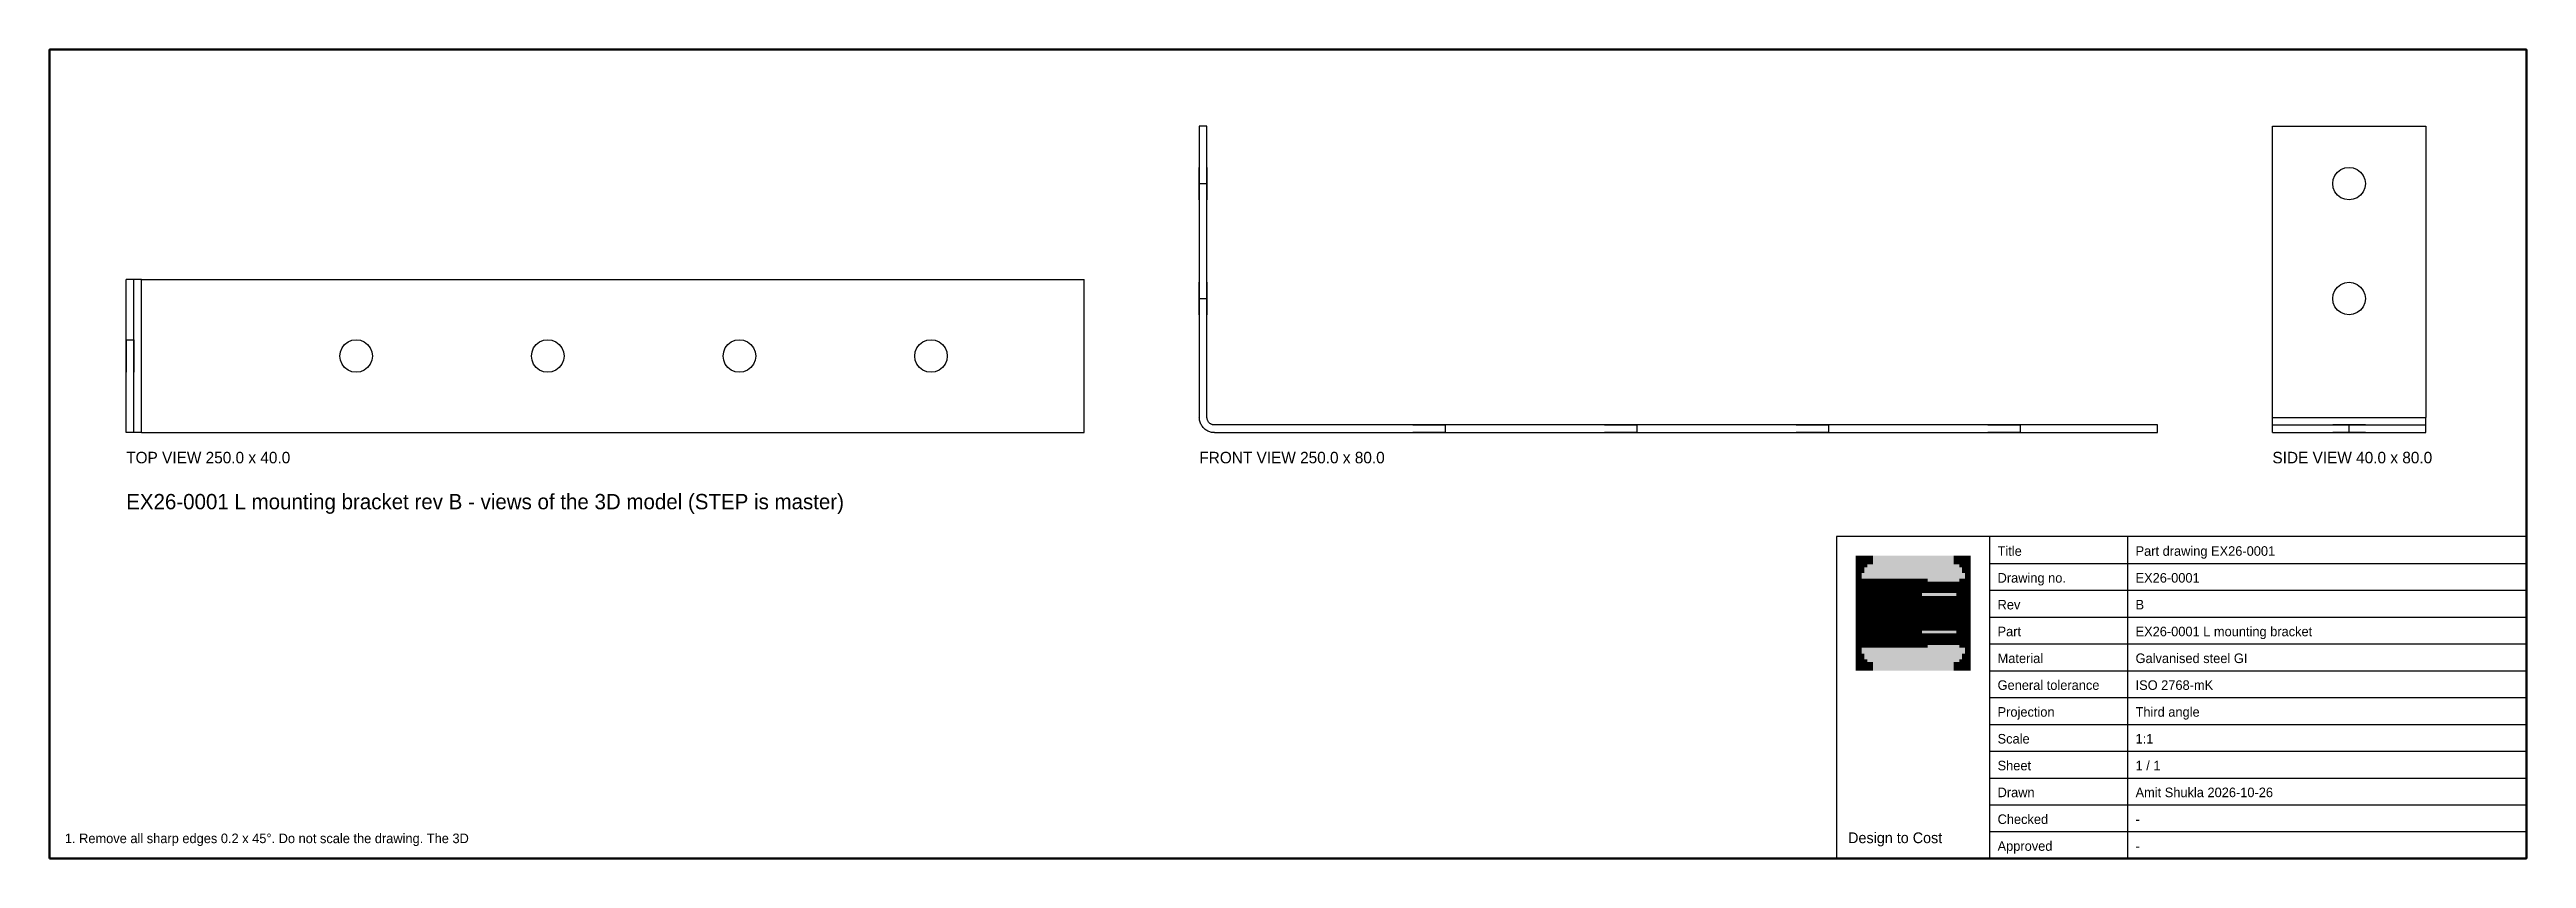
# Model space of a CAD drawing. Header units: metres. Extents: x -10 to 636, y -10 to 201.
import ezdxf

# ---------------------------------------------------------------- set-up
doc = ezdxf.new("R2010")
doc.units = ezdxf.units.M
for name, color, linetype in [('FRAME', 7, 'Continuous'), ('LOGO', 7, 'Continuous'), ('TEXT', 5, 'Continuous'), ('TITLE', 7, 'Continuous'), ('VIEWS', 7, 'Continuous')]:
    doc.layers.add(name, color=color, linetype=linetype)

msp = doc.modelspace()

# ---------------------------------------------------------------- texts
at = {"layer": 'TEXT'}
for s, height, p in [('TOP VIEW 250.0 x 40.0', 3, (10, 93.14)), ('FRONT VIEW 250.0 x 80.0', 3, (290, 93.14)), ('SIDE VIEW 40.0 x 80.0', 3, (570, 93.14)), ('EX26-0001 L mounting bracket rev B - views of the 3D model (STEP is master)', 4, (10, 81.14))]:
    msp.add_text(s, height=height, dxfattribs=at).set_placement(p)
at = {"layer": 'TITLE'}
for s, height, p in [('Title', 2.5, (498.29, 69)), ('Part drawing EX26-0001', 2.5, (534.29, 69)), ('Drawing no.', 2.5, (498.29, 62)), ('EX26-0001', 2.5, (534.29, 62)), ('Rev', 2.5, (498.29, 55)), ('B', 2.5, (534.29, 55)), ('Part', 2.5, (498.29, 48)), ('EX26-0001 L mounting bracket', 2.5, (534.29, 48)), ('Material', 2.5, (498.29, 41)), ('Galvanised steel GI', 2.5, (534.29, 41)), ('General tolerance', 2.5, (498.29, 34)), ('ISO 2768-mK', 2.5, (534.29, 34)), ('Projection', 2.5, (498.29, 27)), ('Third angle', 2.5, (534.29, 27)), ('Scale', 2.5, (498.29, 20)), ('1:1', 2.5, (534.29, 20)), ('Sheet', 2.5, (498.29, 13)), ('1 / 1', 2.5, (534.29, 13)), ('Drawn', 2.5, (498.29, 6)), ('Amit Shukla 2026-10-26', 2.5, (534.29, 6)), ('Checked', 2.5, (498.29, -1)), ('-', 2.5, (534.29, -1)), ('1. Remove all sharp edges 0.2 x 45°. Do not scale the drawing. The 3D ', 2.5, (-6, -6)), ('Design to Cost', 2.8, (459.29, -6)), ('Approved', 2.5, (498.29, -8)), ('-', 2.5, (534.29, -8))]:
    msp.add_text(s, height=height, dxfattribs=at).set_placement(p)

# ---------------------------------------------------------------- hatches: boundary and pattern name
at = {"layer": 'LOGO', "true_color": 0xfbfbfa}
for points in [[(461.29, 68.25), (465.04, 68.25), (465.04, 69), (461.29, 69)], [(461.29, 67.5), (463.54, 67.5), (463.54, 68.25), (461.29, 68.25)], [(461.29, 66.75), (462.79, 66.75), (462.79, 67.5), (461.29, 67.5)], [(461.29, 66), (462.04, 66), (462.04, 66.75), (461.29, 66.75)], [(461.29, 65.25), (462.04, 65.25), (462.04, 66), (461.29, 66)], [(487.54, 68.25), (491.29, 68.25), (491.29, 69), (487.54, 69)], [(489.04, 67.5), (491.29, 67.5), (491.29, 68.25), (489.04, 68.25)], [(489.79, 66.75), (491.29, 66.75), (491.29, 67.5), (489.79, 67.5)], [(490.54, 66), (491.29, 66), (491.29, 66.75), (490.54, 66.75)], [(490.54, 65.25), (491.29, 65.25), (491.29, 66), (490.54, 66)], [(465.79, 60.75), (473.29, 60.75), (473.29, 61.5), (465.79, 61.5)], [(465.79, 60), (473.29, 60), (473.29, 60.75), (465.79, 60.75)], [(465.79, 59.25), (473.29, 59.25), (473.29, 60), (465.79, 60)], [(465.79, 58.5), (468.79, 58.5), (468.79, 59.25), (465.79, 59.25)], [(465.79, 57.75), (468.79, 57.75), (468.79, 58.5), (465.79, 58.5)], [(473.29, 58.5), (476.29, 58.5), (476.29, 59.25), (473.29, 59.25)], [(473.29, 57.75), (476.29, 57.75), (476.29, 58.5), (473.29, 58.5)], [(465.79, 57), (468.79, 57), (468.79, 57.75), (465.79, 57.75)], [(465.79, 56.25), (468.79, 56.25), (468.79, 57), (465.79, 57)], [(465.79, 55.5), (468.79, 55.5), (468.79, 56.25), (465.79, 56.25)], [(465.79, 54.75), (468.79, 54.75), (468.79, 55.5), (465.79, 55.5)], [(465.79, 54), (468.79, 54), (468.79, 54.75), (465.79, 54.75)], [(465.79, 53.25), (468.79, 53.25), (468.79, 54), (465.79, 54)], [(465.79, 52.5), (468.79, 52.5), (468.79, 53.25), (465.79, 53.25)], [(465.79, 51.75), (468.79, 51.75), (468.79, 52.5), (465.79, 52.5)], [(465.79, 51), (468.79, 51), (468.79, 51.75), (465.79, 51.75)], [(473.29, 57), (476.29, 57), (476.29, 57.75), (473.29, 57.75)], [(473.29, 56.25), (476.29, 56.25), (476.29, 57), (473.29, 57)], [(473.29, 55.5), (476.29, 55.5), (476.29, 56.25), (473.29, 56.25)], [(473.29, 54.75), (476.29, 54.75), (476.29, 55.5), (473.29, 55.5)], [(473.29, 54), (476.29, 54), (476.29, 54.75), (473.29, 54.75)], [(473.29, 53.25), (476.29, 53.25), (476.29, 54), (473.29, 54)], [(473.29, 52.5), (476.29, 52.5), (476.29, 53.25), (473.29, 53.25)], [(473.29, 51.75), (476.29, 51.75), (476.29, 52.5), (473.29, 52.5)], [(473.29, 51), (476.29, 51), (476.29, 51.75), (473.29, 51.75)], [(465.79, 50.25), (468.79, 50.25), (468.79, 51), (465.79, 51)], [(465.79, 49.5), (468.79, 49.5), (468.79, 50.25), (465.79, 50.25)], [(465.79, 48.75), (468.79, 48.75), (468.79, 49.5), (465.79, 49.5)], [(465.79, 48), (473.29, 48), (473.29, 48.75), (465.79, 48.75)], [(465.79, 47.25), (473.29, 47.25), (473.29, 48), (465.79, 48)], [(465.79, 46.5), (473.29, 46.5), (473.29, 47.25), (465.79, 47.25)], [(473.29, 50.25), (476.29, 50.25), (476.29, 51), (473.29, 51)], [(473.29, 49.5), (476.29, 49.5), (476.29, 50.25), (473.29, 50.25)], [(473.29, 48.75), (476.29, 48.75), (476.29, 49.5), (473.29, 49.5)], [(461.29, 42), (462.04, 42), (462.04, 42.75), (461.29, 42.75)], [(461.29, 41.25), (462.04, 41.25), (462.04, 42), (461.29, 42)], [(461.29, 40.5), (462.79, 40.5), (462.79, 41.25), (461.29, 41.25)], [(461.29, 39.75), (463.54, 39.75), (463.54, 40.5), (461.29, 40.5)], [(461.29, 39), (465.04, 39), (465.04, 39.75), (461.29, 39.75)], [(487.54, 39), (491.29, 39), (491.29, 39.75), (487.54, 39.75)], [(489.04, 39.75), (491.29, 39.75), (491.29, 40.5), (489.04, 40.5)], [(489.79, 40.5), (491.29, 40.5), (491.29, 41.25), (489.79, 41.25)], [(490.54, 42), (491.29, 42), (491.29, 42.75), (490.54, 42.75)], [(490.54, 41.25), (491.29, 41.25), (491.29, 42), (490.54, 42)]]:
    msp.add_hatch(color=7, dxfattribs=at).paths.add_polyline_path(points)
at = {"layer": 'LOGO', "true_color": 0xcfa885}
for points in [[(461.29, 64.5), (462.04, 64.5), (462.04, 65.25), (461.29, 65.25)], [(462.04, 66), (462.79, 66), (462.79, 66.75), (462.04, 66.75)], [(462.79, 66.75), (463.54, 66.75), (463.54, 67.5), (462.79, 67.5)], [(463.54, 67.5), (464.29, 67.5), (464.29, 68.25), (463.54, 68.25)], [(465.04, 68.25), (465.79, 68.25), (465.79, 69), (465.04, 69)], [(486.79, 68.25), (487.54, 68.25), (487.54, 69), (486.79, 69)], [(488.29, 67.5), (489.04, 67.5), (489.04, 68.25), (488.29, 68.25)], [(489.04, 66.75), (489.79, 66.75), (489.79, 67.5), (489.04, 67.5)], [(489.79, 66), (490.54, 66), (490.54, 66.75), (489.79, 66.75)], [(490.54, 64.5), (491.29, 64.5), (491.29, 65.25), (490.54, 65.25)], [(465.79, 61.5), (473.29, 61.5), (473.29, 62.25), (465.79, 62.25)], [(468.79, 58.5), (469.54, 58.5), (469.54, 59.25), (468.79, 59.25)], [(472.54, 58.5), (473.29, 58.5), (473.29, 59.25), (472.54, 59.25)], [(478.54, 57.75), (480.79, 57.75), (480.79, 58.5), (478.54, 58.5)], [(480.79, 60.75), (487.54, 60.75), (487.54, 61.5), (480.79, 61.5)], [(480.79, 60), (481.54, 60), (481.54, 60.75), (480.79, 60.75)], [(480.79, 59.25), (487.54, 59.25), (487.54, 60), (480.79, 60)], [(486.79, 60), (487.54, 60), (487.54, 60.75), (486.79, 60.75)], [(478.54, 57), (479.29, 57), (479.29, 57.75), (478.54, 57.75)], [(478.54, 56.25), (479.29, 56.25), (479.29, 57), (478.54, 57)], [(478.54, 55.5), (479.29, 55.5), (479.29, 56.25), (478.54, 56.25)], [(478.54, 54.75), (479.29, 54.75), (479.29, 55.5), (478.54, 55.5)], [(478.54, 54), (479.29, 54), (479.29, 54.75), (478.54, 54.75)], [(478.54, 53.25), (479.29, 53.25), (479.29, 54), (478.54, 54)], [(478.54, 52.5), (479.29, 52.5), (479.29, 53.25), (478.54, 53.25)], [(478.54, 51.75), (479.29, 51.75), (479.29, 52.5), (478.54, 52.5)], [(478.54, 51), (479.29, 51), (479.29, 51.75), (478.54, 51.75)], [(480.04, 57), (480.79, 57), (480.79, 57.75), (480.04, 57.75)], [(480.04, 56.25), (480.79, 56.25), (480.79, 57), (480.04, 57)], [(480.04, 55.5), (480.79, 55.5), (480.79, 56.25), (480.04, 56.25)], [(480.04, 54.75), (480.79, 54.75), (480.79, 55.5), (480.04, 55.5)], [(480.04, 54), (480.79, 54), (480.79, 54.75), (480.04, 54.75)], [(480.04, 53.25), (480.79, 53.25), (480.79, 54), (480.04, 54)], [(480.04, 52.5), (480.79, 52.5), (480.79, 53.25), (480.04, 53.25)], [(480.04, 51.75), (480.79, 51.75), (480.79, 52.5), (480.04, 52.5)], [(480.04, 51), (480.79, 51), (480.79, 51.75), (480.04, 51.75)], [(465.79, 45.75), (473.29, 45.75), (473.29, 46.5), (465.79, 46.5)], [(468.79, 48.75), (469.54, 48.75), (469.54, 49.5), (468.79, 49.5)], [(472.54, 48.75), (473.29, 48.75), (473.29, 49.5), (472.54, 49.5)], [(478.54, 50.25), (479.29, 50.25), (479.29, 51), (478.54, 51)], [(478.54, 49.5), (480.79, 49.5), (480.79, 50.25), (478.54, 50.25)], [(480.04, 50.25), (480.79, 50.25), (480.79, 51), (480.04, 51)], [(480.79, 48), (487.54, 48), (487.54, 48.75), (480.79, 48.75)], [(480.79, 47.25), (481.54, 47.25), (481.54, 48), (480.79, 48)], [(480.79, 46.5), (487.54, 46.5), (487.54, 47.25), (480.79, 47.25)], [(486.79, 47.25), (487.54, 47.25), (487.54, 48), (486.79, 48)], [(461.29, 42.75), (462.04, 42.75), (462.04, 43.5), (461.29, 43.5)], [(462.04, 41.25), (462.79, 41.25), (462.79, 42), (462.04, 42)], [(462.79, 40.5), (463.54, 40.5), (463.54, 41.25), (462.79, 41.25)], [(463.54, 39.75), (464.29, 39.75), (464.29, 40.5), (463.54, 40.5)], [(465.04, 39), (465.79, 39), (465.79, 39.75), (465.04, 39.75)], [(486.79, 39), (487.54, 39), (487.54, 39.75), (486.79, 39.75)], [(488.29, 39.75), (489.04, 39.75), (489.04, 40.5), (488.29, 40.5)], [(489.04, 40.5), (489.79, 40.5), (489.79, 41.25), (489.04, 41.25)], [(489.79, 41.25), (490.54, 41.25), (490.54, 42), (489.79, 42)], [(490.54, 42.75), (491.29, 42.75), (491.29, 43.5), (490.54, 43.5)]]:
    msp.add_hatch(color=7, dxfattribs=at).paths.add_polyline_path(points)
at = {"layer": 'LOGO', "true_color": 0x7b5f47}
for points in [[(462.04, 65.25), (462.79, 65.25), (462.79, 66), (462.04, 66)], [(464.29, 67.5), (465.04, 67.5), (465.04, 68.25), (464.29, 68.25)], [(465.79, 68.25), (486.79, 68.25), (486.79, 69), (465.79, 69)], [(487.54, 67.5), (488.29, 67.5), (488.29, 68.25), (487.54, 68.25)], [(489.79, 65.25), (490.54, 65.25), (490.54, 66), (489.79, 66)], [(461.29, 63.75), (462.04, 63.75), (462.04, 64.5), (461.29, 64.5)], [(461.29, 63), (462.04, 63), (462.04, 63.75), (461.29, 63.75)], [(461.29, 62.25), (462.04, 62.25), (462.04, 63), (461.29, 63)], [(461.29, 61.5), (462.04, 61.5), (462.04, 62.25), (461.29, 62.25)], [(461.29, 60.75), (462.04, 60.75), (462.04, 61.5), (461.29, 61.5)], [(461.29, 60), (462.04, 60), (462.04, 60.75), (461.29, 60.75)], [(461.29, 59.25), (462.04, 59.25), (462.04, 60), (461.29, 60)], [(461.29, 58.5), (462.04, 58.5), (462.04, 59.25), (461.29, 59.25)], [(461.29, 57.75), (462.04, 57.75), (462.04, 58.5), (461.29, 58.5)], [(469.54, 58.5), (472.54, 58.5), (472.54, 59.25), (469.54, 59.25)], [(473.29, 59.25), (476.29, 59.25), (476.29, 60), (473.29, 60)], [(477.79, 57.75), (478.54, 57.75), (478.54, 58.5), (477.79, 58.5)], [(478.54, 58.5), (487.54, 58.5), (487.54, 59.25), (478.54, 59.25)], [(480.79, 61.5), (488.29, 61.5), (488.29, 62.25), (480.79, 62.25)], [(480.79, 57.75), (481.54, 57.75), (481.54, 58.5), (480.79, 58.5)], [(481.54, 60), (486.79, 60), (486.79, 60.75), (481.54, 60.75)], [(487.54, 60.75), (488.29, 60.75), (488.29, 61.5), (487.54, 61.5)], [(487.54, 60), (488.29, 60), (488.29, 60.75), (487.54, 60.75)], [(487.54, 59.25), (488.29, 59.25), (488.29, 60), (487.54, 60)], [(490.54, 63.75), (491.29, 63.75), (491.29, 64.5), (490.54, 64.5)], [(490.54, 63), (491.29, 63), (491.29, 63.75), (490.54, 63.75)], [(490.54, 62.25), (491.29, 62.25), (491.29, 63), (490.54, 63)], [(490.54, 61.5), (491.29, 61.5), (491.29, 62.25), (490.54, 62.25)], [(490.54, 60.75), (491.29, 60.75), (491.29, 61.5), (490.54, 61.5)], [(490.54, 60), (491.29, 60), (491.29, 60.75), (490.54, 60.75)], [(490.54, 59.25), (491.29, 59.25), (491.29, 60), (490.54, 60)], [(490.54, 58.5), (491.29, 58.5), (491.29, 59.25), (490.54, 59.25)], [(490.54, 57.75), (491.29, 57.75), (491.29, 58.5), (490.54, 58.5)], [(461.29, 57), (462.04, 57), (462.04, 57.75), (461.29, 57.75)], [(461.29, 56.25), (462.04, 56.25), (462.04, 57), (461.29, 57)], [(461.29, 55.5), (462.04, 55.5), (462.04, 56.25), (461.29, 56.25)], [(461.29, 54.75), (462.04, 54.75), (462.04, 55.5), (461.29, 55.5)], [(461.29, 54), (462.04, 54), (462.04, 54.75), (461.29, 54.75)], [(461.29, 53.25), (462.04, 53.25), (462.04, 54), (461.29, 54)], [(461.29, 52.5), (462.04, 52.5), (462.04, 53.25), (461.29, 53.25)], [(461.29, 51.75), (462.04, 51.75), (462.04, 52.5), (461.29, 52.5)], [(461.29, 51), (462.04, 51), (462.04, 51.75), (461.29, 51.75)], [(477.79, 57), (478.54, 57), (478.54, 57.75), (477.79, 57.75)], [(477.79, 56.25), (478.54, 56.25), (478.54, 57), (477.79, 57)], [(477.79, 55.5), (478.54, 55.5), (478.54, 56.25), (477.79, 56.25)], [(477.79, 54.75), (478.54, 54.75), (478.54, 55.5), (477.79, 55.5)], [(477.79, 54), (478.54, 54), (478.54, 54.75), (477.79, 54.75)], [(477.79, 53.25), (478.54, 53.25), (478.54, 54), (477.79, 54)], [(477.79, 52.5), (478.54, 52.5), (478.54, 53.25), (477.79, 53.25)], [(477.79, 51.75), (478.54, 51.75), (478.54, 52.5), (477.79, 52.5)], [(477.79, 51), (478.54, 51), (478.54, 51.75), (477.79, 51.75)], [(479.29, 57), (480.04, 57), (480.04, 57.75), (479.29, 57.75)], [(479.29, 56.25), (480.04, 56.25), (480.04, 57), (479.29, 57)], [(479.29, 55.5), (480.04, 55.5), (480.04, 56.25), (479.29, 56.25)], [(479.29, 54.75), (480.04, 54.75), (480.04, 55.5), (479.29, 55.5)], [(479.29, 54), (480.04, 54), (480.04, 54.75), (479.29, 54.75)], [(479.29, 53.25), (480.04, 53.25), (480.04, 54), (479.29, 54)], [(479.29, 52.5), (480.04, 52.5), (480.04, 53.25), (479.29, 53.25)], [(479.29, 51.75), (480.04, 51.75), (480.04, 52.5), (479.29, 52.5)], [(479.29, 51), (480.04, 51), (480.04, 51.75), (479.29, 51.75)], [(480.79, 57), (481.54, 57), (481.54, 57.75), (480.79, 57.75)], [(480.79, 56.25), (481.54, 56.25), (481.54, 57), (480.79, 57)], [(480.79, 55.5), (481.54, 55.5), (481.54, 56.25), (480.79, 56.25)], [(480.79, 54.75), (481.54, 54.75), (481.54, 55.5), (480.79, 55.5)], [(480.79, 54), (481.54, 54), (481.54, 54.75), (480.79, 54.75)], [(480.79, 53.25), (481.54, 53.25), (481.54, 54), (480.79, 54)], [(480.79, 52.5), (481.54, 52.5), (481.54, 53.25), (480.79, 53.25)], [(480.79, 51.75), (481.54, 51.75), (481.54, 52.5), (480.79, 52.5)], [(480.79, 51), (481.54, 51), (481.54, 51.75), (480.79, 51.75)], [(490.54, 57), (491.29, 57), (491.29, 57.75), (490.54, 57.75)], [(490.54, 56.25), (491.29, 56.25), (491.29, 57), (490.54, 57)], [(490.54, 55.5), (491.29, 55.5), (491.29, 56.25), (490.54, 56.25)], [(490.54, 54.75), (491.29, 54.75), (491.29, 55.5), (490.54, 55.5)], [(490.54, 54), (491.29, 54), (491.29, 54.75), (490.54, 54.75)], [(490.54, 53.25), (491.29, 53.25), (491.29, 54), (490.54, 54)], [(490.54, 52.5), (491.29, 52.5), (491.29, 53.25), (490.54, 53.25)], [(490.54, 51.75), (491.29, 51.75), (491.29, 52.5), (490.54, 52.5)], [(490.54, 51), (491.29, 51), (491.29, 51.75), (490.54, 51.75)], [(461.29, 50.25), (462.04, 50.25), (462.04, 51), (461.29, 51)], [(461.29, 49.5), (462.04, 49.5), (462.04, 50.25), (461.29, 50.25)], [(461.29, 48.75), (462.04, 48.75), (462.04, 49.5), (461.29, 49.5)], [(461.29, 48), (462.04, 48), (462.04, 48.75), (461.29, 48.75)], [(461.29, 47.25), (462.04, 47.25), (462.04, 48), (461.29, 48)], [(461.29, 46.5), (462.04, 46.5), (462.04, 47.25), (461.29, 47.25)], [(461.29, 45.75), (462.04, 45.75), (462.04, 46.5), (461.29, 46.5)], [(461.29, 45), (462.04, 45), (462.04, 45.75), (461.29, 45.75)], [(469.54, 48.75), (472.54, 48.75), (472.54, 49.5), (469.54, 49.5)], [(473.29, 48), (476.29, 48), (476.29, 48.75), (473.29, 48.75)], [(477.79, 50.25), (478.54, 50.25), (478.54, 51), (477.79, 51)], [(477.79, 49.5), (478.54, 49.5), (478.54, 50.25), (477.79, 50.25)], [(478.54, 48.75), (487.54, 48.75), (487.54, 49.5), (478.54, 49.5)], [(479.29, 50.25), (480.04, 50.25), (480.04, 51), (479.29, 51)], [(480.79, 50.25), (481.54, 50.25), (481.54, 51), (480.79, 51)], [(480.79, 49.5), (481.54, 49.5), (481.54, 50.25), (480.79, 50.25)], [(480.79, 45.75), (488.29, 45.75), (488.29, 46.5), (480.79, 46.5)], [(481.54, 47.25), (486.79, 47.25), (486.79, 48), (481.54, 48)], [(487.54, 48), (488.29, 48), (488.29, 48.75), (487.54, 48.75)], [(487.54, 47.25), (488.29, 47.25), (488.29, 48), (487.54, 48)], [(487.54, 46.5), (488.29, 46.5), (488.29, 47.25), (487.54, 47.25)], [(490.54, 50.25), (491.29, 50.25), (491.29, 51), (490.54, 51)], [(490.54, 49.5), (491.29, 49.5), (491.29, 50.25), (490.54, 50.25)], [(490.54, 48.75), (491.29, 48.75), (491.29, 49.5), (490.54, 49.5)], [(490.54, 48), (491.29, 48), (491.29, 48.75), (490.54, 48.75)], [(490.54, 47.25), (491.29, 47.25), (491.29, 48), (490.54, 48)], [(490.54, 46.5), (491.29, 46.5), (491.29, 47.25), (490.54, 47.25)], [(490.54, 45.75), (491.29, 45.75), (491.29, 46.5), (490.54, 46.5)], [(490.54, 45), (491.29, 45), (491.29, 45.75), (490.54, 45.75)], [(461.29, 44.25), (462.04, 44.25), (462.04, 45), (461.29, 45)], [(461.29, 43.5), (462.04, 43.5), (462.04, 44.25), (461.29, 44.25)], [(462.04, 42), (462.79, 42), (462.79, 42.75), (462.04, 42.75)], [(464.29, 39.75), (465.04, 39.75), (465.04, 40.5), (464.29, 40.5)], [(465.79, 39), (486.79, 39), (486.79, 39.75), (465.79, 39.75)], [(487.54, 39.75), (488.29, 39.75), (488.29, 40.5), (487.54, 40.5)], [(489.79, 42), (490.54, 42), (490.54, 42.75), (489.79, 42.75)], [(490.54, 44.25), (491.29, 44.25), (491.29, 45), (490.54, 45)], [(490.54, 43.5), (491.29, 43.5), (491.29, 44.25), (490.54, 44.25)]]:
    msp.add_hatch(color=7, dxfattribs=at).paths.add_polyline_path(points)
at = {"layer": 'LOGO', "true_color": 0x18212c}
for points in [[(462.04, 64.5), (462.79, 64.5), (462.79, 65.25), (462.04, 65.25)], [(465.04, 67.5), (465.79, 67.5), (465.79, 68.25), (465.04, 68.25)], [(486.79, 67.5), (487.54, 67.5), (487.54, 68.25), (486.79, 68.25)], [(489.79, 64.5), (490.54, 64.5), (490.54, 65.25), (489.79, 65.25)], [(473.29, 61.5), (474.04, 61.5), (474.04, 62.25), (473.29, 62.25)], [(473.29, 60.75), (474.04, 60.75), (474.04, 61.5), (473.29, 61.5)], [(473.29, 60), (474.04, 60), (474.04, 60.75), (473.29, 60.75)], [(476.29, 59.25), (477.04, 59.25), (477.04, 60), (476.29, 60)], [(473.29, 47.25), (474.04, 47.25), (474.04, 48), (473.29, 48)], [(473.29, 46.5), (474.04, 46.5), (474.04, 47.25), (473.29, 47.25)], [(473.29, 45.75), (474.04, 45.75), (474.04, 46.5), (473.29, 46.5)], [(476.29, 48), (477.04, 48), (477.04, 48.75), (476.29, 48.75)], [(462.04, 42.75), (462.79, 42.75), (462.79, 43.5), (462.04, 43.5)], [(465.04, 39.75), (465.79, 39.75), (465.79, 40.5), (465.04, 40.5)], [(486.79, 39.75), (487.54, 39.75), (487.54, 40.5), (486.79, 40.5)], [(489.79, 42.75), (490.54, 42.75), (490.54, 43.5), (489.79, 43.5)]]:
    msp.add_hatch(color=7, dxfattribs=at).paths.add_polyline_path(points)
at = {"layer": 'LOGO', "true_color": 0x33383e}
for points in [[(462.79, 66), (463.54, 66), (463.54, 66.75), (462.79, 66.75)], [(463.54, 66.75), (464.29, 66.75), (464.29, 67.5), (463.54, 67.5)], [(488.29, 66.75), (489.04, 66.75), (489.04, 67.5), (488.29, 67.5)], [(489.04, 66), (489.79, 66), (489.79, 66.75), (489.04, 66.75)], [(465.04, 61.5), (465.79, 61.5), (465.79, 62.25), (465.04, 62.25)], [(465.04, 60.75), (465.79, 60.75), (465.79, 61.5), (465.04, 61.5)], [(465.04, 60), (465.79, 60), (465.79, 60.75), (465.04, 60.75)], [(465.04, 59.25), (465.79, 59.25), (465.79, 60), (465.04, 60)], [(465.04, 58.5), (465.79, 58.5), (465.79, 59.25), (465.04, 59.25)], [(465.04, 57.75), (465.79, 57.75), (465.79, 58.5), (465.04, 58.5)], [(468.79, 57.75), (469.54, 57.75), (469.54, 58.5), (468.79, 58.5)], [(472.54, 57.75), (473.29, 57.75), (473.29, 58.5), (472.54, 58.5)], [(476.29, 58.5), (477.04, 58.5), (477.04, 59.25), (476.29, 59.25)], [(476.29, 57.75), (477.04, 57.75), (477.04, 58.5), (476.29, 58.5)], [(477.79, 58.5), (478.54, 58.5), (478.54, 59.25), (477.79, 59.25)], [(480.04, 61.5), (480.79, 61.5), (480.79, 62.25), (480.04, 62.25)], [(480.04, 60.75), (480.79, 60.75), (480.79, 61.5), (480.04, 61.5)], [(480.04, 60), (480.79, 60), (480.79, 60.75), (480.04, 60.75)], [(480.04, 59.25), (480.79, 59.25), (480.79, 60), (480.04, 60)], [(487.54, 58.5), (488.29, 58.5), (488.29, 59.25), (487.54, 59.25)], [(465.04, 57), (465.79, 57), (465.79, 57.75), (465.04, 57.75)], [(465.04, 56.25), (465.79, 56.25), (465.79, 57), (465.04, 57)], [(465.04, 55.5), (465.79, 55.5), (465.79, 56.25), (465.04, 56.25)], [(465.04, 54.75), (465.79, 54.75), (465.79, 55.5), (465.04, 55.5)], [(465.04, 54), (465.79, 54), (465.79, 54.75), (465.04, 54.75)], [(465.04, 53.25), (465.79, 53.25), (465.79, 54), (465.04, 54)], [(465.04, 52.5), (465.79, 52.5), (465.79, 53.25), (465.04, 53.25)], [(465.04, 51.75), (465.79, 51.75), (465.79, 52.5), (465.04, 52.5)], [(465.04, 51), (465.79, 51), (465.79, 51.75), (465.04, 51.75)], [(468.79, 57), (469.54, 57), (469.54, 57.75), (468.79, 57.75)], [(468.79, 56.25), (469.54, 56.25), (469.54, 57), (468.79, 57)], [(468.79, 55.5), (469.54, 55.5), (469.54, 56.25), (468.79, 56.25)], [(468.79, 54.75), (469.54, 54.75), (469.54, 55.5), (468.79, 55.5)], [(468.79, 54), (469.54, 54), (469.54, 54.75), (468.79, 54.75)], [(468.79, 53.25), (469.54, 53.25), (469.54, 54), (468.79, 54)], [(468.79, 52.5), (469.54, 52.5), (469.54, 53.25), (468.79, 53.25)], [(468.79, 51.75), (469.54, 51.75), (469.54, 52.5), (468.79, 52.5)], [(468.79, 51), (469.54, 51), (469.54, 51.75), (468.79, 51.75)], [(472.54, 57), (473.29, 57), (473.29, 57.75), (472.54, 57.75)], [(472.54, 56.25), (473.29, 56.25), (473.29, 57), (472.54, 57)], [(472.54, 55.5), (473.29, 55.5), (473.29, 56.25), (472.54, 56.25)], [(472.54, 54.75), (473.29, 54.75), (473.29, 55.5), (472.54, 55.5)], [(472.54, 54), (473.29, 54), (473.29, 54.75), (472.54, 54.75)], [(472.54, 53.25), (473.29, 53.25), (473.29, 54), (472.54, 54)], [(472.54, 52.5), (473.29, 52.5), (473.29, 53.25), (472.54, 53.25)], [(472.54, 51.75), (473.29, 51.75), (473.29, 52.5), (472.54, 52.5)], [(472.54, 51), (473.29, 51), (473.29, 51.75), (472.54, 51.75)], [(476.29, 57), (477.04, 57), (477.04, 57.75), (476.29, 57.75)], [(476.29, 56.25), (477.04, 56.25), (477.04, 57), (476.29, 57)], [(476.29, 55.5), (477.04, 55.5), (477.04, 56.25), (476.29, 56.25)], [(476.29, 54.75), (477.04, 54.75), (477.04, 55.5), (476.29, 55.5)], [(476.29, 54), (477.04, 54), (477.04, 54.75), (476.29, 54.75)], [(476.29, 53.25), (477.04, 53.25), (477.04, 54), (476.29, 54)], [(476.29, 52.5), (477.04, 52.5), (477.04, 53.25), (476.29, 53.25)], [(476.29, 51.75), (477.04, 51.75), (477.04, 52.5), (476.29, 52.5)], [(476.29, 51), (477.04, 51), (477.04, 51.75), (476.29, 51.75)], [(465.04, 50.25), (465.79, 50.25), (465.79, 51), (465.04, 51)], [(465.04, 49.5), (465.79, 49.5), (465.79, 50.25), (465.04, 50.25)], [(465.04, 48.75), (465.79, 48.75), (465.79, 49.5), (465.04, 49.5)], [(465.04, 48), (465.79, 48), (465.79, 48.75), (465.04, 48.75)], [(465.04, 47.25), (465.79, 47.25), (465.79, 48), (465.04, 48)], [(465.04, 46.5), (465.79, 46.5), (465.79, 47.25), (465.04, 47.25)], [(465.04, 45.75), (465.79, 45.75), (465.79, 46.5), (465.04, 46.5)], [(468.79, 50.25), (469.54, 50.25), (469.54, 51), (468.79, 51)], [(468.79, 49.5), (469.54, 49.5), (469.54, 50.25), (468.79, 50.25)], [(472.54, 50.25), (473.29, 50.25), (473.29, 51), (472.54, 51)], [(472.54, 49.5), (473.29, 49.5), (473.29, 50.25), (472.54, 50.25)], [(476.29, 50.25), (477.04, 50.25), (477.04, 51), (476.29, 51)], [(476.29, 49.5), (477.04, 49.5), (477.04, 50.25), (476.29, 50.25)], [(476.29, 48.75), (477.04, 48.75), (477.04, 49.5), (476.29, 49.5)], [(477.79, 48.75), (478.54, 48.75), (478.54, 49.5), (477.79, 49.5)], [(480.04, 48), (480.79, 48), (480.79, 48.75), (480.04, 48.75)], [(480.04, 47.25), (480.79, 47.25), (480.79, 48), (480.04, 48)], [(480.04, 46.5), (480.79, 46.5), (480.79, 47.25), (480.04, 47.25)], [(480.04, 45.75), (480.79, 45.75), (480.79, 46.5), (480.04, 46.5)], [(487.54, 48.75), (488.29, 48.75), (488.29, 49.5), (487.54, 49.5)], [(462.79, 41.25), (463.54, 41.25), (463.54, 42), (462.79, 42)], [(463.54, 40.5), (464.29, 40.5), (464.29, 41.25), (463.54, 41.25)], [(488.29, 40.5), (489.04, 40.5), (489.04, 41.25), (488.29, 41.25)], [(489.04, 41.25), (489.79, 41.25), (489.79, 42), (489.04, 42)]]:
    msp.add_hatch(color=7, dxfattribs=at).paths.add_polyline_path(points)
at = {"layer": 'LOGO', "true_color": 0x121d28}
for points in [[(462.79, 65.25), (463.54, 65.25), (463.54, 66), (462.79, 66)], [(463.54, 66), (464.29, 66), (464.29, 66.75), (463.54, 66.75)], [(464.29, 66.75), (465.04, 66.75), (465.04, 67.5), (464.29, 67.5)], [(465.79, 67.5), (486.79, 67.5), (486.79, 68.25), (465.79, 68.25)], [(487.54, 66.75), (488.29, 66.75), (488.29, 67.5), (487.54, 67.5)], [(488.29, 66), (489.04, 66), (489.04, 66.75), (488.29, 66.75)], [(489.04, 65.25), (489.79, 65.25), (489.79, 66), (489.04, 66)], [(462.04, 63.75), (462.79, 63.75), (462.79, 64.5), (462.04, 64.5)], [(462.04, 63), (462.79, 63), (462.79, 63.75), (462.04, 63.75)], [(462.04, 62.25), (462.79, 62.25), (462.79, 63), (462.04, 63)], [(462.04, 61.5), (462.79, 61.5), (462.79, 62.25), (462.04, 62.25)], [(462.04, 60.75), (462.79, 60.75), (462.79, 61.5), (462.04, 61.5)], [(462.04, 60), (462.79, 60), (462.79, 60.75), (462.04, 60.75)], [(462.04, 59.25), (462.79, 59.25), (462.79, 60), (462.04, 60)], [(462.04, 58.5), (462.79, 58.5), (462.79, 59.25), (462.04, 59.25)], [(462.04, 57.75), (462.79, 57.75), (462.79, 58.5), (462.04, 58.5)], [(465.79, 62.25), (473.29, 62.25), (473.29, 63), (465.79, 63)], [(469.54, 57.75), (472.54, 57.75), (472.54, 58.5), (469.54, 58.5)], [(474.04, 60), (476.29, 60), (476.29, 60.75), (474.04, 60.75)], [(477.04, 58.5), (477.79, 58.5), (477.79, 59.25), (477.04, 59.25)], [(477.04, 57.75), (477.79, 57.75), (477.79, 58.5), (477.04, 58.5)], [(478.54, 59.25), (480.04, 59.25), (480.04, 60), (478.54, 60)], [(479.29, 60.75), (480.04, 60.75), (480.04, 61.5), (479.29, 61.5)], [(479.29, 60), (480.04, 60), (480.04, 60.75), (479.29, 60.75)], [(481.54, 57.75), (487.54, 57.75), (487.54, 58.5), (481.54, 58.5)], [(488.29, 60.75), (489.04, 60.75), (489.04, 61.5), (488.29, 61.5)], [(488.29, 60), (489.04, 60), (489.04, 60.75), (488.29, 60.75)], [(488.29, 59.25), (489.04, 59.25), (489.04, 60), (488.29, 60)], [(489.79, 63.75), (490.54, 63.75), (490.54, 64.5), (489.79, 64.5)], [(489.79, 63), (490.54, 63), (490.54, 63.75), (489.79, 63.75)], [(489.79, 62.25), (490.54, 62.25), (490.54, 63), (489.79, 63)], [(489.79, 61.5), (490.54, 61.5), (490.54, 62.25), (489.79, 62.25)], [(489.79, 60.75), (490.54, 60.75), (490.54, 61.5), (489.79, 61.5)], [(489.79, 60), (490.54, 60), (490.54, 60.75), (489.79, 60.75)], [(489.79, 59.25), (490.54, 59.25), (490.54, 60), (489.79, 60)], [(489.79, 58.5), (490.54, 58.5), (490.54, 59.25), (489.79, 59.25)], [(489.79, 57.75), (490.54, 57.75), (490.54, 58.5), (489.79, 58.5)], [(462.04, 57), (462.79, 57), (462.79, 57.75), (462.04, 57.75)], [(462.04, 56.25), (462.79, 56.25), (462.79, 57), (462.04, 57)], [(462.04, 55.5), (462.79, 55.5), (462.79, 56.25), (462.04, 56.25)], [(462.04, 54.75), (462.79, 54.75), (462.79, 55.5), (462.04, 55.5)], [(462.04, 54), (462.79, 54), (462.79, 54.75), (462.04, 54.75)], [(462.04, 53.25), (462.79, 53.25), (462.79, 54), (462.04, 54)], [(462.04, 52.5), (462.79, 52.5), (462.79, 53.25), (462.04, 53.25)], [(462.04, 51.75), (462.79, 51.75), (462.79, 52.5), (462.04, 52.5)], [(462.04, 51), (462.79, 51), (462.79, 51.75), (462.04, 51.75)], [(469.54, 57), (470.29, 57), (470.29, 57.75), (469.54, 57.75)], [(469.54, 56.25), (470.29, 56.25), (470.29, 57), (469.54, 57)], [(469.54, 55.5), (470.29, 55.5), (470.29, 56.25), (469.54, 56.25)], [(469.54, 54.75), (470.29, 54.75), (470.29, 55.5), (469.54, 55.5)], [(469.54, 54), (470.29, 54), (470.29, 54.75), (469.54, 54.75)], [(469.54, 53.25), (470.29, 53.25), (470.29, 54), (469.54, 54)], [(469.54, 52.5), (470.29, 52.5), (470.29, 53.25), (469.54, 53.25)], [(469.54, 51.75), (470.29, 51.75), (470.29, 52.5), (469.54, 52.5)], [(469.54, 51), (470.29, 51), (470.29, 51.75), (469.54, 51.75)], [(471.79, 57), (472.54, 57), (472.54, 57.75), (471.79, 57.75)], [(471.79, 56.25), (472.54, 56.25), (472.54, 57), (471.79, 57)], [(471.79, 55.5), (472.54, 55.5), (472.54, 56.25), (471.79, 56.25)], [(471.79, 54.75), (472.54, 54.75), (472.54, 55.5), (471.79, 55.5)], [(471.79, 54), (472.54, 54), (472.54, 54.75), (471.79, 54.75)], [(471.79, 53.25), (472.54, 53.25), (472.54, 54), (471.79, 54)], [(471.79, 52.5), (472.54, 52.5), (472.54, 53.25), (471.79, 53.25)], [(471.79, 51.75), (472.54, 51.75), (472.54, 52.5), (471.79, 52.5)], [(471.79, 51), (472.54, 51), (472.54, 51.75), (471.79, 51.75)], [(477.04, 57), (477.79, 57), (477.79, 57.75), (477.04, 57.75)], [(477.04, 56.25), (477.79, 56.25), (477.79, 57), (477.04, 57)], [(477.04, 55.5), (477.79, 55.5), (477.79, 56.25), (477.04, 56.25)], [(477.04, 54.75), (477.79, 54.75), (477.79, 55.5), (477.04, 55.5)], [(477.04, 54), (477.79, 54), (477.79, 54.75), (477.04, 54.75)], [(477.04, 53.25), (477.79, 53.25), (477.79, 54), (477.04, 54)], [(477.04, 52.5), (477.79, 52.5), (477.79, 53.25), (477.04, 53.25)], [(477.04, 51.75), (477.79, 51.75), (477.79, 52.5), (477.04, 52.5)], [(477.04, 51), (477.79, 51), (477.79, 51.75), (477.04, 51.75)], [(481.54, 57), (482.29, 57), (482.29, 57.75), (481.54, 57.75)], [(481.54, 56.25), (482.29, 56.25), (482.29, 57), (481.54, 57)], [(481.54, 55.5), (482.29, 55.5), (482.29, 56.25), (481.54, 56.25)], [(481.54, 54.75), (482.29, 54.75), (482.29, 55.5), (481.54, 55.5)], [(481.54, 54), (482.29, 54), (482.29, 54.75), (481.54, 54.75)], [(481.54, 53.25), (482.29, 53.25), (482.29, 54), (481.54, 54)], [(481.54, 52.5), (482.29, 52.5), (482.29, 53.25), (481.54, 53.25)], [(481.54, 51.75), (482.29, 51.75), (482.29, 52.5), (481.54, 52.5)], [(481.54, 51), (482.29, 51), (482.29, 51.75), (481.54, 51.75)], [(489.79, 57), (490.54, 57), (490.54, 57.75), (489.79, 57.75)], [(489.79, 56.25), (490.54, 56.25), (490.54, 57), (489.79, 57)], [(489.79, 55.5), (490.54, 55.5), (490.54, 56.25), (489.79, 56.25)], [(489.79, 54.75), (490.54, 54.75), (490.54, 55.5), (489.79, 55.5)], [(489.79, 54), (490.54, 54), (490.54, 54.75), (489.79, 54.75)], [(489.79, 53.25), (490.54, 53.25), (490.54, 54), (489.79, 54)], [(489.79, 52.5), (490.54, 52.5), (490.54, 53.25), (489.79, 53.25)], [(489.79, 51.75), (490.54, 51.75), (490.54, 52.5), (489.79, 52.5)], [(489.79, 51), (490.54, 51), (490.54, 51.75), (489.79, 51.75)], [(462.04, 50.25), (462.79, 50.25), (462.79, 51), (462.04, 51)], [(462.04, 49.5), (462.79, 49.5), (462.79, 50.25), (462.04, 50.25)], [(462.04, 48.75), (462.79, 48.75), (462.79, 49.5), (462.04, 49.5)], [(462.04, 48), (462.79, 48), (462.79, 48.75), (462.04, 48.75)], [(462.04, 47.25), (462.79, 47.25), (462.79, 48), (462.04, 48)], [(462.04, 46.5), (462.79, 46.5), (462.79, 47.25), (462.04, 47.25)], [(462.04, 45.75), (462.79, 45.75), (462.79, 46.5), (462.04, 46.5)], [(462.04, 45), (462.79, 45), (462.79, 45.75), (462.04, 45.75)], [(465.79, 45), (473.29, 45), (473.29, 45.75), (465.79, 45.75)], [(469.54, 50.25), (470.29, 50.25), (470.29, 51), (469.54, 51)], [(469.54, 49.5), (472.54, 49.5), (472.54, 50.25), (469.54, 50.25)], [(471.79, 50.25), (472.54, 50.25), (472.54, 51), (471.79, 51)], [(474.04, 47.25), (476.29, 47.25), (476.29, 48), (474.04, 48)], [(477.04, 50.25), (477.79, 50.25), (477.79, 51), (477.04, 51)], [(477.04, 49.5), (477.79, 49.5), (477.79, 50.25), (477.04, 50.25)], [(477.04, 48.75), (477.79, 48.75), (477.79, 49.5), (477.04, 49.5)], [(478.54, 48), (480.04, 48), (480.04, 48.75), (478.54, 48.75)], [(479.29, 47.25), (480.04, 47.25), (480.04, 48), (479.29, 48)], [(479.29, 46.5), (480.04, 46.5), (480.04, 47.25), (479.29, 47.25)], [(481.54, 50.25), (482.29, 50.25), (482.29, 51), (481.54, 51)], [(481.54, 49.5), (487.54, 49.5), (487.54, 50.25), (481.54, 50.25)], [(488.29, 48), (489.04, 48), (489.04, 48.75), (488.29, 48.75)], [(488.29, 47.25), (489.04, 47.25), (489.04, 48), (488.29, 48)], [(488.29, 46.5), (489.04, 46.5), (489.04, 47.25), (488.29, 47.25)], [(489.79, 50.25), (490.54, 50.25), (490.54, 51), (489.79, 51)], [(489.79, 49.5), (490.54, 49.5), (490.54, 50.25), (489.79, 50.25)], [(489.79, 48.75), (490.54, 48.75), (490.54, 49.5), (489.79, 49.5)], [(489.79, 48), (490.54, 48), (490.54, 48.75), (489.79, 48.75)], [(489.79, 47.25), (490.54, 47.25), (490.54, 48), (489.79, 48)], [(489.79, 46.5), (490.54, 46.5), (490.54, 47.25), (489.79, 47.25)], [(489.79, 45.75), (490.54, 45.75), (490.54, 46.5), (489.79, 46.5)], [(489.79, 45), (490.54, 45), (490.54, 45.75), (489.79, 45.75)], [(462.04, 44.25), (462.79, 44.25), (462.79, 45), (462.04, 45)], [(462.04, 43.5), (462.79, 43.5), (462.79, 44.25), (462.04, 44.25)], [(462.79, 42), (463.54, 42), (463.54, 42.75), (462.79, 42.75)], [(463.54, 41.25), (464.29, 41.25), (464.29, 42), (463.54, 42)], [(464.29, 40.5), (465.04, 40.5), (465.04, 41.25), (464.29, 41.25)], [(465.79, 39.75), (486.79, 39.75), (486.79, 40.5), (465.79, 40.5)], [(487.54, 40.5), (488.29, 40.5), (488.29, 41.25), (487.54, 41.25)], [(488.29, 41.25), (489.04, 41.25), (489.04, 42), (488.29, 42)], [(489.04, 42), (489.79, 42), (489.79, 42.75), (489.04, 42.75)], [(489.79, 44.25), (490.54, 44.25), (490.54, 45), (489.79, 45)], [(489.79, 43.5), (490.54, 43.5), (490.54, 44.25), (489.79, 44.25)]]:
    msp.add_hatch(color=7, dxfattribs=at).paths.add_polyline_path(points)
at = {"layer": 'LOGO', "true_color": 0x16212b}
for points in [[(462.79, 64.5), (463.54, 64.5), (463.54, 65.25), (462.79, 65.25)], [(465.04, 66.75), (465.79, 66.75), (465.79, 67.5), (465.04, 67.5)], [(486.79, 66.75), (487.54, 66.75), (487.54, 67.5), (486.79, 67.5)], [(489.04, 64.5), (489.79, 64.5), (489.79, 65.25), (489.04, 65.25)], [(464.29, 61.5), (465.04, 61.5), (465.04, 62.25), (464.29, 62.25)], [(464.29, 60.75), (465.04, 60.75), (465.04, 61.5), (464.29, 61.5)], [(464.29, 60), (465.04, 60), (465.04, 60.75), (464.29, 60.75)], [(464.29, 59.25), (465.04, 59.25), (465.04, 60), (464.29, 60)], [(464.29, 58.5), (465.04, 58.5), (465.04, 59.25), (464.29, 59.25)], [(464.29, 57.75), (465.04, 57.75), (465.04, 58.5), (464.29, 58.5)], [(474.04, 61.5), (474.79, 61.5), (474.79, 62.25), (474.04, 62.25)], [(474.04, 60.75), (474.79, 60.75), (474.79, 61.5), (474.04, 61.5)], [(476.29, 60), (477.04, 60), (477.04, 60.75), (476.29, 60.75)], [(477.04, 59.25), (478.54, 59.25), (478.54, 60), (477.04, 60)], [(479.29, 61.5), (480.04, 61.5), (480.04, 62.25), (479.29, 62.25)], [(480.04, 62.25), (488.29, 62.25), (488.29, 63), (480.04, 63)], [(487.54, 57.75), (488.29, 57.75), (488.29, 58.5), (487.54, 58.5)], [(488.29, 61.5), (489.04, 61.5), (489.04, 62.25), (488.29, 62.25)], [(488.29, 58.5), (489.04, 58.5), (489.04, 59.25), (488.29, 59.25)], [(464.29, 57), (465.04, 57), (465.04, 57.75), (464.29, 57.75)], [(464.29, 56.25), (465.04, 56.25), (465.04, 57), (464.29, 57)], [(464.29, 55.5), (465.04, 55.5), (465.04, 56.25), (464.29, 56.25)], [(464.29, 54.75), (465.04, 54.75), (465.04, 55.5), (464.29, 55.5)], [(464.29, 54), (465.04, 54), (465.04, 54.75), (464.29, 54.75)], [(464.29, 53.25), (465.04, 53.25), (465.04, 54), (464.29, 54)], [(464.29, 52.5), (465.04, 52.5), (465.04, 53.25), (464.29, 53.25)], [(464.29, 51.75), (465.04, 51.75), (465.04, 52.5), (464.29, 52.5)], [(464.29, 51), (465.04, 51), (465.04, 51.75), (464.29, 51.75)], [(464.29, 50.25), (465.04, 50.25), (465.04, 51), (464.29, 51)], [(464.29, 49.5), (465.04, 49.5), (465.04, 50.25), (464.29, 50.25)], [(464.29, 48.75), (465.04, 48.75), (465.04, 49.5), (464.29, 49.5)], [(464.29, 48), (465.04, 48), (465.04, 48.75), (464.29, 48.75)], [(464.29, 47.25), (465.04, 47.25), (465.04, 48), (464.29, 48)], [(464.29, 46.5), (465.04, 46.5), (465.04, 47.25), (464.29, 47.25)], [(464.29, 45.75), (465.04, 45.75), (465.04, 46.5), (464.29, 46.5)], [(474.04, 46.5), (474.79, 46.5), (474.79, 47.25), (474.04, 47.25)], [(474.04, 45.75), (474.79, 45.75), (474.79, 46.5), (474.04, 46.5)], [(476.29, 47.25), (477.04, 47.25), (477.04, 48), (476.29, 48)], [(477.04, 48), (478.54, 48), (478.54, 48.75), (477.04, 48.75)], [(479.29, 45.75), (480.04, 45.75), (480.04, 46.5), (479.29, 46.5)], [(480.04, 45), (488.29, 45), (488.29, 45.75), (480.04, 45.75)], [(487.54, 49.5), (488.29, 49.5), (488.29, 50.25), (487.54, 50.25)], [(488.29, 48.75), (489.04, 48.75), (489.04, 49.5), (488.29, 49.5)], [(488.29, 45.75), (489.04, 45.75), (489.04, 46.5), (488.29, 46.5)], [(462.79, 42.75), (463.54, 42.75), (463.54, 43.5), (462.79, 43.5)], [(465.04, 40.5), (465.79, 40.5), (465.79, 41.25), (465.04, 41.25)], [(486.79, 40.5), (487.54, 40.5), (487.54, 41.25), (486.79, 41.25)], [(489.04, 42.75), (489.79, 42.75), (489.79, 43.5), (489.04, 43.5)]]:
    msp.add_hatch(color=7, dxfattribs=at).paths.add_polyline_path(points)
at = {"layer": 'LOGO', "true_color": 0x17212b}
for points in [[(463.54, 65.25), (489.04, 65.25), (489.04, 66), (463.54, 66)], [(463.54, 64.5), (489.04, 64.5), (489.04, 65.25), (463.54, 65.25)], [(464.29, 66), (488.29, 66), (488.29, 66.75), (464.29, 66.75)], [(465.79, 66.75), (486.79, 66.75), (486.79, 67.5), (465.79, 67.5)], [(462.79, 63.75), (489.79, 63.75), (489.79, 64.5), (462.79, 64.5)], [(462.79, 63), (489.79, 63), (489.79, 63.75), (462.79, 63.75)], [(462.79, 62.25), (465.79, 62.25), (465.79, 63), (462.79, 63)], [(462.79, 61.5), (464.29, 61.5), (464.29, 62.25), (462.79, 62.25)], [(462.79, 60.75), (464.29, 60.75), (464.29, 61.5), (462.79, 61.5)], [(462.79, 60), (464.29, 60), (464.29, 60.75), (462.79, 60.75)], [(462.79, 59.25), (464.29, 59.25), (464.29, 60), (462.79, 60)], [(462.79, 58.5), (464.29, 58.5), (464.29, 59.25), (462.79, 59.25)], [(462.79, 57.75), (464.29, 57.75), (464.29, 58.5), (462.79, 58.5)], [(473.29, 62.25), (480.04, 62.25), (480.04, 63), (473.29, 63)], [(474.79, 61.5), (479.29, 61.5), (479.29, 62.25), (474.79, 62.25)], [(474.79, 60.75), (479.29, 60.75), (479.29, 61.5), (474.79, 61.5)], [(477.04, 60), (479.29, 60), (479.29, 60.75), (477.04, 60.75)], [(488.29, 62.25), (489.79, 62.25), (489.79, 63), (488.29, 63)], [(488.29, 57.75), (489.79, 57.75), (489.79, 58.5), (488.29, 58.5)], [(489.04, 61.5), (489.79, 61.5), (489.79, 62.25), (489.04, 62.25)], [(489.04, 60.75), (489.79, 60.75), (489.79, 61.5), (489.04, 61.5)], [(489.04, 60), (489.79, 60), (489.79, 60.75), (489.04, 60.75)], [(489.04, 59.25), (489.79, 59.25), (489.79, 60), (489.04, 60)], [(489.04, 58.5), (489.79, 58.5), (489.79, 59.25), (489.04, 59.25)], [(462.79, 57), (464.29, 57), (464.29, 57.75), (462.79, 57.75)], [(462.79, 56.25), (464.29, 56.25), (464.29, 57), (462.79, 57)], [(462.79, 55.5), (464.29, 55.5), (464.29, 56.25), (462.79, 56.25)], [(462.79, 54.75), (464.29, 54.75), (464.29, 55.5), (462.79, 55.5)], [(462.79, 54), (464.29, 54), (464.29, 54.75), (462.79, 54.75)], [(462.79, 53.25), (464.29, 53.25), (464.29, 54), (462.79, 54)], [(462.79, 52.5), (464.29, 52.5), (464.29, 53.25), (462.79, 53.25)], [(462.79, 51.75), (464.29, 51.75), (464.29, 52.5), (462.79, 52.5)], [(462.79, 51), (464.29, 51), (464.29, 51.75), (462.79, 51.75)], [(470.29, 57), (471.79, 57), (471.79, 57.75), (470.29, 57.75)], [(470.29, 56.25), (471.79, 56.25), (471.79, 57), (470.29, 57)], [(470.29, 55.5), (471.79, 55.5), (471.79, 56.25), (470.29, 56.25)], [(470.29, 54.75), (471.79, 54.75), (471.79, 55.5), (470.29, 55.5)], [(470.29, 54), (471.79, 54), (471.79, 54.75), (470.29, 54.75)], [(470.29, 53.25), (471.79, 53.25), (471.79, 54), (470.29, 54)], [(470.29, 52.5), (471.79, 52.5), (471.79, 53.25), (470.29, 53.25)], [(470.29, 51.75), (471.79, 51.75), (471.79, 52.5), (470.29, 52.5)], [(470.29, 51), (471.79, 51), (471.79, 51.75), (470.29, 51.75)], [(482.29, 57), (489.79, 57), (489.79, 57.75), (482.29, 57.75)], [(482.29, 56.25), (489.79, 56.25), (489.79, 57), (482.29, 57)], [(482.29, 55.5), (489.79, 55.5), (489.79, 56.25), (482.29, 56.25)], [(482.29, 54.75), (489.79, 54.75), (489.79, 55.5), (482.29, 55.5)], [(482.29, 54), (489.79, 54), (489.79, 54.75), (482.29, 54.75)], [(482.29, 53.25), (489.79, 53.25), (489.79, 54), (482.29, 54)], [(482.29, 52.5), (489.79, 52.5), (489.79, 53.25), (482.29, 53.25)], [(482.29, 51.75), (489.79, 51.75), (489.79, 52.5), (482.29, 52.5)], [(482.29, 51), (489.79, 51), (489.79, 51.75), (482.29, 51.75)], [(462.79, 50.25), (464.29, 50.25), (464.29, 51), (462.79, 51)], [(462.79, 49.5), (464.29, 49.5), (464.29, 50.25), (462.79, 50.25)], [(462.79, 48.75), (464.29, 48.75), (464.29, 49.5), (462.79, 49.5)], [(462.79, 48), (464.29, 48), (464.29, 48.75), (462.79, 48.75)], [(462.79, 47.25), (464.29, 47.25), (464.29, 48), (462.79, 48)], [(462.79, 46.5), (464.29, 46.5), (464.29, 47.25), (462.79, 47.25)], [(462.79, 45.75), (464.29, 45.75), (464.29, 46.5), (462.79, 46.5)], [(462.79, 45), (465.79, 45), (465.79, 45.75), (462.79, 45.75)], [(470.29, 50.25), (471.79, 50.25), (471.79, 51), (470.29, 51)], [(473.29, 45), (480.04, 45), (480.04, 45.75), (473.29, 45.75)], [(474.79, 46.5), (479.29, 46.5), (479.29, 47.25), (474.79, 47.25)], [(474.79, 45.75), (479.29, 45.75), (479.29, 46.5), (474.79, 46.5)], [(477.04, 47.25), (479.29, 47.25), (479.29, 48), (477.04, 48)], [(482.29, 50.25), (489.79, 50.25), (489.79, 51), (482.29, 51)], [(488.29, 49.5), (489.79, 49.5), (489.79, 50.25), (488.29, 50.25)], [(488.29, 45), (489.79, 45), (489.79, 45.75), (488.29, 45.75)], [(489.04, 48.75), (489.79, 48.75), (489.79, 49.5), (489.04, 49.5)], [(489.04, 48), (489.79, 48), (489.79, 48.75), (489.04, 48.75)], [(489.04, 47.25), (489.79, 47.25), (489.79, 48), (489.04, 48)], [(489.04, 46.5), (489.79, 46.5), (489.79, 47.25), (489.04, 47.25)], [(489.04, 45.75), (489.79, 45.75), (489.79, 46.5), (489.04, 46.5)], [(462.79, 44.25), (489.79, 44.25), (489.79, 45), (462.79, 45)], [(462.79, 43.5), (489.79, 43.5), (489.79, 44.25), (462.79, 44.25)], [(463.54, 42.75), (489.04, 42.75), (489.04, 43.5), (463.54, 43.5)], [(463.54, 42), (489.04, 42), (489.04, 42.75), (463.54, 42.75)], [(464.29, 41.25), (488.29, 41.25), (488.29, 42), (464.29, 42)], [(465.79, 40.5), (486.79, 40.5), (486.79, 41.25), (465.79, 41.25)]]:
    msp.add_hatch(color=7, dxfattribs=at).paths.add_polyline_path(points)

# ---------------------------------------------------------------- linework, layer by layer
at = {"layer": 'FRAME', "lineweight": 50}
msp.add_lwpolyline([(-10, -10), (636.29, -10), (636.29, 201.14), (-10, 201.14), (-10, -10)], dxfattribs=at)
at = {"layer": 'TITLE'}
for p, q in [((496.29, -10), (496.29, 74)), ((532.29, -10), (532.29, 74)), ((496.29, 67), (636.29, 67)), ((496.29, 60), (636.29, 60)), ((496.29, 53), (636.29, 53)), ((496.29, 46), (636.29, 46)), ((496.29, 39), (636.29, 39)), ((496.29, 32), (636.29, 32)), ((496.29, 25), (636.29, 25)), ((496.29, 18), (636.29, 18)), ((496.29, 11), (636.29, 11)), ((496.29, 4), (636.29, 4)), ((496.29, -3), (636.29, -3)), ((496.29, -10), (636.29, -10))]:
    msp.add_line(p, q, dxfattribs=at)
msp.add_lwpolyline([(456.29, -10), (636.29, -10), (636.29, 74), (456.29, 74), (456.29, -10)], dxfattribs=at)
at = {"layer": 'VIEWS'}
for points in [[(292, 181.14), (290, 181.14)], [(290, 181.14), (290, 105.14)], [(292, 105.14), (292, 181.14)], [(570, 105.14), (570, 181.14)], [(570, 181.14), (610, 181.14)], [(610, 181.14), (610, 105.14)], [(290, 166.14), (290, 165.04), (290, 164.02), (290, 163.14), (290, 162.46), (290, 162.04), (290, 161.89), (290, 162.04), (290, 162.46), (290, 163.14), (290, 164.02), (290, 165.04), (290, 166.14), (290, 167.24), (290, 168.27), (290, 169.15), (290, 169.82), (290, 170.25), (290, 170.39), (290, 170.25), (290, 169.82), (290, 169.15), (290, 168.27), (290, 167.24), (290, 166.14)], [(292, 166.14), (292, 165.04), (292, 164.02), (292, 163.14), (292, 162.46), (292, 162.04), (292, 161.89), (292, 162.04), (292, 162.46), (292, 163.14), (292, 164.02), (292, 165.04), (292, 166.14), (292, 167.24), (292, 168.27), (292, 169.15), (292, 169.82), (292, 170.25), (292, 170.39), (292, 170.25), (292, 169.82), (292, 169.15), (292, 168.27), (292, 167.24), (292, 166.14)], [(594.25, 166.14), (594.11, 165.04), (593.68, 164.02), (593, 163.14), (592.12, 162.46), (591.1, 162.04), (590, 161.89), (588.9, 162.04), (587.88, 162.46), (587, 163.14), (586.32, 164.02), (585.89, 165.04), (585.75, 166.14), (585.89, 167.24), (586.32, 168.27), (587, 169.15), (587.88, 169.82), (588.9, 170.25), (590, 170.39), (591.1, 170.25), (592.12, 169.82), (593, 169.15), (593.68, 168.27), (594.11, 167.24), (594.25, 166.14)], [(290, 166.14), (292, 166.14)], [(10, 101.14), (10, 141.14)], [(14, 141.14), (13.74, 141.14), (13.48, 141.14), (13.22, 141.14), (12.96, 141.14), (12.71, 141.14), (12.47, 141.14), (12.23, 141.14), (12, 141.14), (11.78, 141.14), (11.56, 141.14), (11.36, 141.14), (11.17, 141.14), (10.99, 141.14), (10.83, 141.14), (10.67, 141.14), (10.54, 141.14), (10.41, 141.14), (10.3, 141.14), (10.21, 141.14), (10.14, 141.14), (10.08, 141.14), (10.03, 141.14), (10.01, 141.14), (10, 141.14)], [(12, 141.14), (10, 141.14)], [(12, 101.14), (12, 141.14)], [(14, 141.14), (13.87, 141.14), (13.74, 141.14), (13.61, 141.14), (13.48, 141.14), (13.36, 141.14), (13.23, 141.14), (13.12, 141.14), (13, 141.14), (12.89, 141.14), (12.78, 141.14), (12.68, 141.14), (12.59, 141.14), (12.5, 141.14), (12.41, 141.14), (12.34, 141.14), (12.27, 141.14), (12.21, 141.14), (12.15, 141.14), (12.11, 141.14), (12.07, 141.14), (12.04, 141.14), (12.02, 141.14), (12, 141.14), (12, 141.14)], [(14, 101.14), (14, 141.14)], [(14, 141.14), (260, 141.14)], [(260, 101.14), (260, 141.14)], [(290, 136.14), (290, 135.04), (290, 134.02), (290, 133.14), (290, 132.46), (290, 132.04), (290, 131.89), (290, 132.04), (290, 132.46), (290, 133.14), (290, 134.02), (290, 135.04), (290, 136.14), (290, 137.24), (290, 138.27), (290, 139.15), (290, 139.82), (290, 140.25), (290, 140.39), (290, 140.25), (290, 139.82), (290, 139.15), (290, 138.27), (290, 137.24), (290, 136.14)], [(290, 136.14), (292, 136.14)], [(292, 136.14), (292, 135.04), (292, 134.02), (292, 133.14), (292, 132.46), (292, 132.04), (292, 131.89), (292, 132.04), (292, 132.46), (292, 133.14), (292, 134.02), (292, 135.04), (292, 136.14), (292, 137.24), (292, 138.27), (292, 139.15), (292, 139.82), (292, 140.25), (292, 140.39), (292, 140.25), (292, 139.82), (292, 139.15), (292, 138.27), (292, 137.24), (292, 136.14)], [(594.25, 136.14), (594.11, 135.04), (593.68, 134.02), (593, 133.14), (592.12, 132.46), (591.1, 132.04), (590, 131.89), (588.9, 132.04), (587.88, 132.46), (587, 133.14), (586.32, 134.02), (585.89, 135.04), (585.75, 136.14), (585.89, 137.24), (586.32, 138.27), (587, 139.15), (587.88, 139.82), (588.9, 140.25), (590, 140.39), (591.1, 140.25), (592.12, 139.82), (593, 139.15), (593.68, 138.27), (594.11, 137.24), (594.25, 136.14)], [(10, 125.39), (10, 125.25), (10, 124.82), (10, 124.15), (10, 123.27), (10, 122.24), (10, 121.14), (10, 120.04), (10, 119.02), (10, 118.14), (10, 117.46), (10, 117.04), (10, 116.89), (10, 117.04), (10, 117.46), (10, 118.14), (10, 119.02), (10, 120.04), (10, 121.14), (10, 122.24), (10, 123.27), (10, 124.15), (10, 124.82), (10, 125.25), (10, 125.39)], [(10, 125.39), (12, 125.39)], [(12, 125.39), (12, 125.25), (12, 124.82), (12, 124.15), (12, 123.27), (12, 122.24), (12, 121.14), (12, 120.04), (12, 119.02), (12, 118.14), (12, 117.46), (12, 117.04), (12, 116.89), (12, 117.04), (12, 117.46), (12, 118.14), (12, 119.02), (12, 120.04), (12, 121.14), (12, 122.24), (12, 123.27), (12, 124.15), (12, 124.82), (12, 125.25), (12, 125.39)], [(74.25, 121.14), (74.11, 120.04), (73.68, 119.02), (73, 118.14), (72.12, 117.46), (71.1, 117.04), (70, 116.89), (68.9, 117.04), (67.88, 117.46), (67, 118.14), (66.32, 119.02), (65.9, 120.04), (65.75, 121.14), (65.9, 122.24), (66.32, 123.27), (67, 124.15), (67.88, 124.82), (68.9, 125.25), (70, 125.39), (71.1, 125.25), (72.12, 124.82), (73, 124.15), (73.68, 123.27), (74.11, 122.24), (74.25, 121.14)], [(124.25, 121.14), (124.11, 120.04), (123.68, 119.02), (123, 118.14), (122.12, 117.46), (121.1, 117.04), (120, 116.89), (118.9, 117.04), (117.88, 117.46), (117, 118.14), (116.32, 119.02), (115.89, 120.04), (115.75, 121.14), (115.89, 122.24), (116.32, 123.27), (117, 124.15), (117.88, 124.82), (118.9, 125.25), (120, 125.39), (121.1, 125.25), (122.12, 124.82), (123, 124.15), (123.68, 123.27), (124.11, 122.24), (124.25, 121.14)], [(174.25, 121.14), (174.1, 120.04), (173.68, 119.02), (173, 118.14), (172.12, 117.46), (171.1, 117.04), (170, 116.89), (168.9, 117.04), (167.88, 117.46), (167, 118.14), (166.32, 119.02), (165.9, 120.04), (165.75, 121.14), (165.9, 122.24), (166.32, 123.27), (167, 124.15), (167.88, 124.82), (168.9, 125.25), (170, 125.39), (171.1, 125.25), (172.12, 124.82), (173, 124.15), (173.68, 123.27), (174.1, 122.24), (174.25, 121.14)], [(224.25, 121.14), (224.1, 120.04), (223.68, 119.02), (223, 118.14), (222.12, 117.46), (221.1, 117.04), (220, 116.89), (218.9, 117.04), (217.88, 117.46), (217, 118.14), (216.32, 119.02), (215.9, 120.04), (215.75, 121.14), (215.9, 122.24), (216.32, 123.27), (217, 124.15), (217.88, 124.82), (218.9, 125.25), (220, 125.39), (221.1, 125.25), (222.12, 124.82), (223, 124.15), (223.68, 123.27), (224.1, 122.24), (224.25, 121.14)], [(294, 101.14), (293.74, 101.15), (293.48, 101.18), (293.22, 101.22), (292.96, 101.28), (292.71, 101.35), (292.47, 101.45), (292.23, 101.55), (292, 101.68), (291.78, 101.82), (291.56, 101.97), (291.36, 102.13), (291.17, 102.31), (290.99, 102.5), (290.83, 102.71), (290.67, 102.92), (290.54, 103.14), (290.41, 103.37), (290.3, 103.61), (290.21, 103.86), (290.14, 104.11), (290.08, 104.36), (290.03, 104.62), (290.01, 104.88), (290, 105.14)], [(294, 103.14), (293.87, 103.15), (293.74, 103.16), (293.61, 103.18), (293.48, 103.21), (293.36, 103.25), (293.24, 103.29), (293.12, 103.35), (293, 103.41), (292.89, 103.48), (292.78, 103.55), (292.68, 103.64), (292.59, 103.73), (292.5, 103.82), (292.41, 103.92), (292.34, 104.03), (292.27, 104.14), (292.21, 104.26), (292.15, 104.38), (292.11, 104.5), (292.07, 104.62), (292.04, 104.75), (292.02, 104.88), (292, 105.01), (292, 105.14)], [(570, 103.14), (570, 103.15), (570, 103.16), (570, 103.18), (570, 103.21), (570, 103.25), (570, 103.29), (570, 103.35), (570, 103.41), (570, 103.48), (570, 103.55), (570, 103.64), (570, 103.73), (570, 103.82), (570, 103.92), (570, 104.03), (570, 104.14), (570, 104.26), (570, 104.38), (570, 104.5), (570, 104.62), (570, 104.75), (570, 104.88), (570, 105.01), (570, 105.14)], [(570, 101.14), (570, 101.15), (570, 101.18), (570, 101.22), (570, 101.28), (570, 101.35), (570, 101.45), (570, 101.55), (570, 101.68), (570, 101.82), (570, 101.97), (570, 102.13), (570, 102.31), (570, 102.5), (570, 102.71), (570, 102.92), (570, 103.14), (570, 103.37), (570, 103.61), (570, 103.86), (570, 104.11), (570, 104.36), (570, 104.62), (570, 104.88), (570, 105.14)], [(570, 105.14), (610, 105.14)], [(610, 101.14), (610, 101.15), (610, 101.18), (610, 101.22), (610, 101.28), (610, 101.35), (610, 101.45), (610, 101.55), (610, 101.68), (610, 101.82), (610, 101.97), (610, 102.13), (610, 102.31), (610, 102.5), (610, 102.71), (610, 102.92), (610, 103.14), (610, 103.37), (610, 103.61), (610, 103.86), (610, 104.11), (610, 104.36), (610, 104.62), (610, 104.88), (610, 105.14)], [(610, 103.14), (610, 103.15), (610, 103.16), (610, 103.18), (610, 103.21), (610, 103.25), (610, 103.29), (610, 103.35), (610, 103.41), (610, 103.48), (610, 103.55), (610, 103.64), (610, 103.73), (610, 103.82), (610, 103.92), (610, 104.03), (610, 104.14), (610, 104.26), (610, 104.38), (610, 104.5), (610, 104.62), (610, 104.75), (610, 104.88), (610, 105.01), (610, 105.14)], [(12, 101.14), (10, 101.14)], [(14, 101.14), (13.74, 101.14), (13.48, 101.14), (13.22, 101.14), (12.96, 101.14), (12.71, 101.14), (12.47, 101.14), (12.23, 101.14), (12, 101.14), (11.78, 101.14), (11.56, 101.14), (11.36, 101.14), (11.17, 101.14), (10.99, 101.14), (10.83, 101.14), (10.67, 101.14), (10.54, 101.14), (10.41, 101.14), (10.3, 101.14), (10.21, 101.14), (10.14, 101.14), (10.08, 101.14), (10.03, 101.14), (10.01, 101.14), (10, 101.14)], [(14, 101.14), (13.87, 101.14), (13.74, 101.14), (13.61, 101.14), (13.48, 101.14), (13.36, 101.14), (13.23, 101.14), (13.12, 101.14), (13, 101.14), (12.89, 101.14), (12.78, 101.14), (12.68, 101.14), (12.59, 101.14), (12.5, 101.14), (12.41, 101.14), (12.34, 101.14), (12.27, 101.14), (12.21, 101.14), (12.15, 101.14), (12.11, 101.14), (12.07, 101.14), (12.04, 101.14), (12.02, 101.14), (12, 101.14), (12, 101.14)], [(14, 101.14), (260, 101.14)], [(540, 103.14), (294, 103.14)], [(294, 101.14), (540, 101.14)], [(354.25, 103.14), (354.11, 103.14), (353.68, 103.14), (353, 103.14), (352.12, 103.14), (351.1, 103.14), (350, 103.14), (348.9, 103.14), (347.88, 103.14), (347, 103.14), (346.32, 103.14), (345.89, 103.14), (345.75, 103.14), (345.89, 103.14), (346.32, 103.14), (347, 103.14), (347.88, 103.14), (348.9, 103.14), (350, 103.14), (351.1, 103.14), (352.12, 103.14), (353, 103.14), (353.68, 103.14), (354.11, 103.14), (354.25, 103.14)], [(354.25, 101.14), (354.11, 101.14), (353.68, 101.14), (353, 101.14), (352.12, 101.14), (351.1, 101.14), (350, 101.14), (348.9, 101.14), (347.88, 101.14), (347, 101.14), (346.32, 101.14), (345.89, 101.14), (345.75, 101.14), (345.89, 101.14), (346.32, 101.14), (347, 101.14), (347.88, 101.14), (348.9, 101.14), (350, 101.14), (351.1, 101.14), (352.12, 101.14), (353, 101.14), (353.68, 101.14), (354.11, 101.14), (354.25, 101.14)], [(354.25, 101.14), (354.25, 103.14)], [(404.25, 103.14), (404.11, 103.14), (403.68, 103.14), (403, 103.14), (402.12, 103.14), (401.1, 103.14), (400, 103.14), (398.9, 103.14), (397.88, 103.14), (397, 103.14), (396.32, 103.14), (395.89, 103.14), (395.75, 103.14), (395.89, 103.14), (396.32, 103.14), (397, 103.14), (397.88, 103.14), (398.9, 103.14), (400, 103.14), (401.1, 103.14), (402.12, 103.14), (403, 103.14), (403.68, 103.14), (404.11, 103.14), (404.25, 103.14)], [(404.25, 101.14), (404.11, 101.14), (403.68, 101.14), (403, 101.14), (402.12, 101.14), (401.1, 101.14), (400, 101.14), (398.9, 101.14), (397.88, 101.14), (397, 101.14), (396.32, 101.14), (395.89, 101.14), (395.75, 101.14), (395.89, 101.14), (396.32, 101.14), (397, 101.14), (397.88, 101.14), (398.9, 101.14), (400, 101.14), (401.1, 101.14), (402.12, 101.14), (403, 101.14), (403.68, 101.14), (404.11, 101.14), (404.25, 101.14)], [(404.25, 101.14), (404.25, 103.14)], [(454.25, 103.14), (454.11, 103.14), (453.68, 103.14), (453, 103.14), (452.12, 103.14), (451.1, 103.14), (450, 103.14), (448.9, 103.14), (447.88, 103.14), (447, 103.14), (446.32, 103.14), (445.89, 103.14), (445.75, 103.14), (445.89, 103.14), (446.32, 103.14), (447, 103.14), (447.88, 103.14), (448.9, 103.14), (450, 103.14), (451.1, 103.14), (452.12, 103.14), (453, 103.14), (453.68, 103.14), (454.11, 103.14), (454.25, 103.14)], [(454.25, 101.14), (454.11, 101.14), (453.68, 101.14), (453, 101.14), (452.12, 101.14), (451.1, 101.14), (450, 101.14), (448.9, 101.14), (447.88, 101.14), (447, 101.14), (446.32, 101.14), (445.89, 101.14), (445.75, 101.14), (445.89, 101.14), (446.32, 101.14), (447, 101.14), (447.88, 101.14), (448.9, 101.14), (450, 101.14), (451.1, 101.14), (452.12, 101.14), (453, 101.14), (453.68, 101.14), (454.11, 101.14), (454.25, 101.14)], [(454.25, 101.14), (454.25, 103.14)], [(504.25, 103.14), (504.11, 103.14), (503.68, 103.14), (503, 103.14), (502.12, 103.14), (501.1, 103.14), (500, 103.14), (498.9, 103.14), (497.88, 103.14), (497, 103.14), (496.32, 103.14), (495.89, 103.14), (495.75, 103.14), (495.89, 103.14), (496.32, 103.14), (497, 103.14), (497.88, 103.14), (498.9, 103.14), (500, 103.14), (501.1, 103.14), (502.12, 103.14), (503, 103.14), (503.68, 103.14), (504.11, 103.14), (504.25, 103.14)], [(504.25, 101.14), (504.11, 101.14), (503.68, 101.14), (503, 101.14), (502.12, 101.14), (501.1, 101.14), (500, 101.14), (498.9, 101.14), (497.88, 101.14), (497, 101.14), (496.32, 101.14), (495.89, 101.14), (495.75, 101.14), (495.89, 101.14), (496.32, 101.14), (497, 101.14), (497.88, 101.14), (498.9, 101.14), (500, 101.14), (501.1, 101.14), (502.12, 101.14), (503, 101.14), (503.68, 101.14), (504.11, 101.14), (504.25, 101.14)], [(504.25, 101.14), (504.25, 103.14)], [(540, 101.14), (540, 103.14)], [(570, 101.14), (570, 103.14)], [(570, 103.14), (610, 103.14)], [(570, 101.14), (610, 101.14)], [(590, 103.14), (588.9, 103.14), (587.88, 103.14), (587, 103.14), (586.32, 103.14), (585.89, 103.14), (585.75, 103.14), (585.89, 103.14), (586.32, 103.14), (587, 103.14), (587.88, 103.14), (588.9, 103.14), (590, 103.14), (591.1, 103.14), (592.12, 103.14), (593, 103.14), (593.68, 103.14), (594.11, 103.14), (594.25, 103.14), (594.11, 103.14), (593.68, 103.14), (593, 103.14), (592.12, 103.14), (591.1, 103.14), (590, 103.14)], [(590, 101.14), (588.9, 101.14), (587.88, 101.14), (587, 101.14), (586.32, 101.14), (585.89, 101.14), (585.75, 101.14), (585.89, 101.14), (586.32, 101.14), (587, 101.14), (587.88, 101.14), (588.9, 101.14), (590, 101.14), (591.1, 101.14), (592.12, 101.14), (593, 101.14), (593.68, 101.14), (594.11, 101.14), (594.25, 101.14), (594.11, 101.14), (593.68, 101.14), (593, 101.14), (592.12, 101.14), (591.1, 101.14), (590, 101.14)], [(590, 101.14), (590, 103.14)], [(610, 101.14), (610, 103.14)]]:
    msp.add_lwpolyline(points, dxfattribs=at)

msp.set_redraw_order([(e.dxf.handle, doc.entitydb.next_handle()) for e in msp.query("TEXT MTEXT ATTDEF DIMENSION ARC_DIMENSION")])  # texts and dimensions are drawn at this point

doc.saveas('drawing.dxf')
